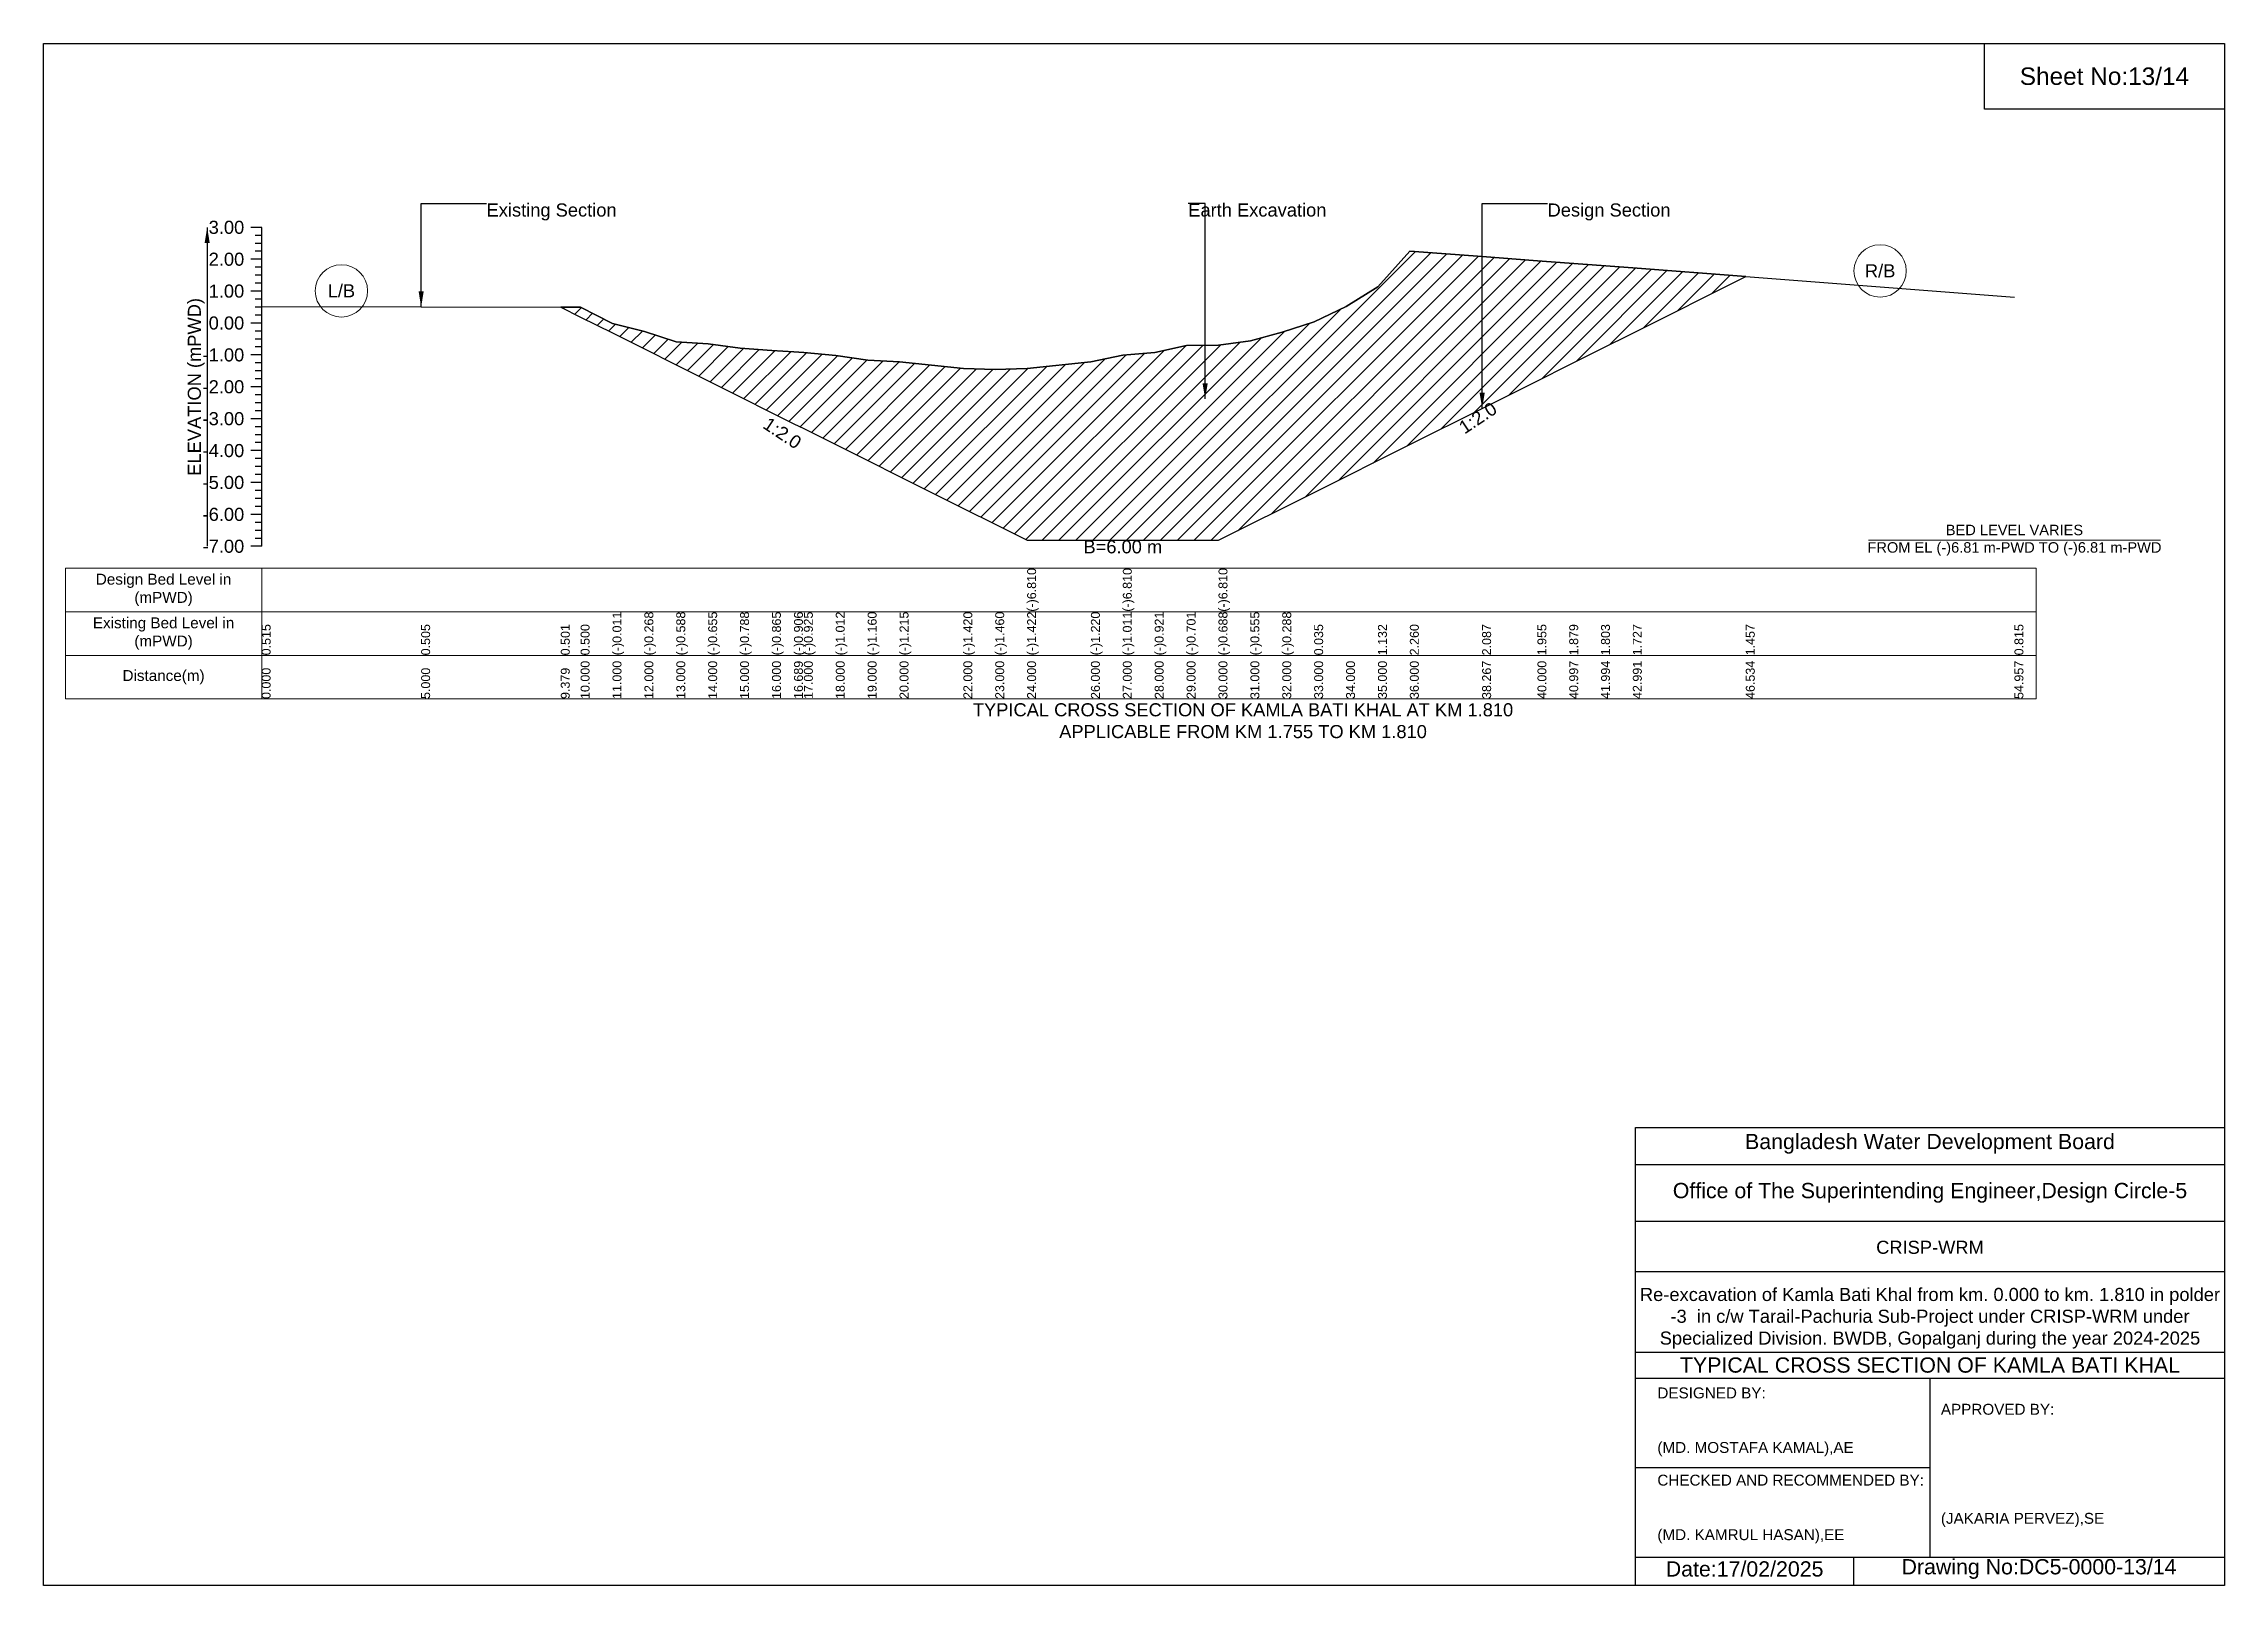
# Model space of a CAD drawing. Header units: inches. Extents: x 91000 to 238000, y -5656 to 51.
# Drawn here: x 220000 to 228000, y -5656 to 0 of the extents above; entities that cross this region are included whole.
import ezdxf

# ---------------------------------------------------------------- set-up
doc = ezdxf.new("R2010")
doc.units = ezdxf.units.IN
doc.header["$LTSCALE"] = 7
doc.header["$MEASUREMENT"] = 0
for name, color, linetype, lineweight in [('Cross section Data Border', 7, 'Continuous', 9), ('Cross Section Labels', 7, 'Continuous', 9), ('Existing_Bed_Level for Xsection', 7, 'Continuous', 25)]:
    doc.layers.add(name, color=color, linetype=linetype, lineweight=lineweight)
doc.styles.get("Standard").update_dxf_attribs({"font": 'arial.ttf'})
doc.dimstyles.get("Standard").update_dxf_attribs({"dimtxt": 0.18, "dimasz": 0.18, "dimexe": 0.18, "dimexo": 0.0625, "dimgap": 0.09, "dimtad": 0, "dimtih": 1, "dimtoh": 1, "dimdec": 4, "dimzin": 0, "dimdsep": 46, "dimtxsty": 'Standard', "dimcen": 0.09, "dimadec": 0, "dimazin": 0, "dimtfac": 1, "dimtdec": 4, "dimtofl": 0, "dimtmove": 0, "dimatfit": 3, "dimfxl": 1, "dimtolj": 1, "dimtzin": 0, "dimarcsym": 0})

msp = doc.modelspace()

# ---------------------------------------------------------------- texts
at = {"attachment_point": 5}
for s, insert, char_height in [('Sheet No:13/14', (227560, -120), 64), ('Bangladesh Water Development Board', (226920, -4036), 56), ('Office of The Superintending Engineer,Design Circle-5', (226920, -4216), 56)]:
    msp.add_mtext(s, dxfattribs=dict(at, insert=insert, char_height=char_height))
for s, insert, char_height, width, attachment_point in [('CRISP-WRM', (226920, -4416), 48, 2240, 5), ('Re-excavation of Kamla Bati Khal from km. 0.000 to km. 1.810 in polder -3  in c/w Tarail-Pachuria Sub-Project under CRISP-WRM under Specialized Division. BWDB, Gopalganj during the year 2024-2025', (226920, -4676), 48, 2160, 5), ('TYPICAL CROSS SECTION OF KAMLA BATI KHAL', (226920, -4848), 56, 2240, 5), ('DESIGNED BY:^J^J^J(MD. MOSTAFA KAMAL),AE', (225920, -5056), 40, 1120, 4), ('APPROVED BY:^J^J^J^J^J^J(JAKARIA PERVEZ),SE', (226960, -5216), 40, 1120, 4), ('CHECKED AND RECOMMENDED BY:^J^J^J(MD. KAMRUL HASAN),EE', (225920, -5376), 40, 1120, 4), ('Date:17/02/2025', (226240, -5596), 56, 1120, 5), ('Drawing No:DC5-0000-13/14', (227320, -5596), 56, 1760, 5)]:
    msp.add_mtext(s, dxfattribs=dict(insert=insert, char_height=char_height, width=width, attachment_point=attachment_point))
at = {"layer": 'Cross section Data Border', "char_height": 40, "width": 640, "attachment_point": 5}
for s, insert in [('Design Bed Level in (mPWD)', (220440, -2004.2)), ('Existing Bed Level in (mPWD)', (220440, -2164.2)), ('Distance(m)', (220440, -2324.2))]:
    msp.add_mtext(s, dxfattribs=dict(at, insert=insert))
at = {"layer": 'Cross Section Labels'}
for s, insert, char_height, attachment_point in [('Existing Section', (221625, -586.4), 48, 1), ('Earth Excavation', (224199, -586.4), 48, 1), ('Design Section', (225517.2, -586.4), 48, 1), ('R/B', (226737.2, -833.8), 48, 5), ('L/B', (221092.5, -907), 48, 5), ('B=6.00 m', (223959, -1822), 48, 2), ('BED LEVEL VARIES ^JFROM EL (-)6.81 m-PWD TO (-)6.81 m-PWD', (227229.9, -1822), 38.4, 5), ('TYPICAL CROSS SECTION OF KAMLA BATI KHAL AT KM 1.810^JAPPLICABLE FROM KM 1.755 TO KM 1.810', (224400, -2484.2), 48, 5)]:
    msp.add_mtext(s, dxfattribs=dict(at, insert=insert, char_height=char_height, attachment_point=attachment_point))
at = {"layer": 'Cross Section Labels', "char_height": 48, "attachment_point": 2}
for insert, rotation in [((225248, -1353), 33.69007), ((222723.4, -1408.9), 326.30993)]:
    msp.add_mtext('1:2.0', dxfattribs=dict(at, insert=insert, rotation=rotation))
at = {"layer": 'Existing_Bed_Level for Xsection', "char_height": 48, "attachment_point": 6}
for s, insert in [('3.00', (220736, -674.2)), ('2.00', (220736, -791.2)), ('1.00', (220736, -908.2)), ('0.00', (220736, -1025.2)), ('-1.00', (220736, -1142.2)), ('-2.00', (220736, -1259.2)), ('-3.00', (220736, -1376.2)), ('-4.00', (220736, -1493.2)), ('-5.00', (220736, -1610.2)), ('-6.00', (220736, -1727.2)), ('-7.00', (220736, -1844.2))]:
    msp.add_mtext(s, dxfattribs=dict(at, insert=insert))
at = {"layer": 'Existing_Bed_Level for Xsection', "rotation": 90}
for s, insert, char_height, attachment_point in [('ELEVATION (mPWD)', (220560, -1259.2), 48, 5), ('(-)6.810', (223608, -2084.2), 32.8, 1), ('(-)6.810', (223959, -2084.2), 32.8, 1), ('(-)6.810', (224310, -2084.2), 32.8, 1), ('0.515', (220800, -2244.2), 32.8, 1), ('0.505', (221385, -2244.2), 32.8, 1), ('0.501', (221897.3, -2244.2), 32.8, 1), ('0.500', (221970, -2244.2), 32.8, 1), ('(-)0.011', (222087, -2244.2), 32.8, 1), ('(-)0.268', (222204, -2244.2), 32.8, 1), ('(-)0.588', (222321, -2244.2), 32.8, 1), ('(-)0.655', (222438, -2244.2), 32.8, 1), ('(-)0.788', (222555, -2244.2), 32.8, 1), ('(-)0.865', (222672, -2244.2), 32.8, 1), ('(-)0.906', (222752.7, -2244.2), 32.8, 1), ('(-)0.925', (222789, -2244.2), 32.8, 1), ('(-)1.012', (222906, -2244.2), 32.8, 1), ('(-)1.160', (223023, -2244.2), 32.8, 1), ('(-)1.215', (223140, -2244.2), 32.8, 1), ('(-)1.420', (223374, -2244.2), 32.8, 1), ('(-)1.460', (223491, -2244.2), 32.8, 1), ('(-)1.422', (223608, -2244.2), 32.8, 1), ('(-)1.220', (223842, -2244.2), 32.8, 1), ('(-)1.011', (223959, -2244.2), 32.8, 1), ('(-)0.921', (224076, -2244.2), 32.8, 1), ('(-)0.701', (224193, -2244.2), 32.8, 1), ('(-)0.688', (224310, -2244.2), 32.8, 1), ('(-)0.555', (224427, -2244.2), 32.8, 1), ('(-)0.288', (224544, -2244.2), 32.8, 1), ('0.035', (224661, -2244.2), 32.8, 1), ('1.132', (224895, -2244.2), 32.8, 1), ('2.260', (225012, -2244.2), 32.8, 1), ('2.087', (225277.2, -2244.2), 32.8, 1), ('1.955', (225480, -2244.2), 32.8, 1), ('1.879', (225596.7, -2244.2), 32.8, 1), ('1.803', (225713.3, -2244.2), 32.8, 1), ('1.727', (225830, -2244.2), 32.8, 1), ('1.457', (226244.4, -2244.2), 32.8, 1), ('0.815', (227229.9, -2244.2), 32.8, 1), ('0.000', (220800, -2404.2), 32.8, 1), ('5.000', (221385, -2404.2), 32.8, 1), ('9.379', (221897.3, -2404.2), 32.8, 1), ('10.000', (221970, -2404.2), 32.8, 1), ('11.000', (222087, -2404.2), 32.8, 1), ('12.000', (222204, -2404.2), 32.8, 1), ('13.000', (222321, -2404.2), 32.8, 1), ('14.000', (222438, -2404.2), 32.8, 1), ('15.000', (222555, -2404.2), 32.8, 1), ('16.000', (222672, -2404.2), 32.8, 1), ('16.689', (222752.7, -2404.2), 32.8, 1), ('17.000', (222789, -2404.2), 32.8, 1), ('18.000', (222906, -2404.2), 32.8, 1), ('19.000', (223023, -2404.2), 32.8, 1), ('20.000', (223140, -2404.2), 32.8, 1), ('22.000', (223374, -2404.2), 32.8, 1), ('23.000', (223491, -2404.2), 32.8, 1), ('24.000', (223608, -2404.2), 32.8, 1), ('26.000', (223842, -2404.2), 32.8, 1), ('27.000', (223959, -2404.2), 32.8, 1), ('28.000', (224076, -2404.2), 32.8, 1), ('29.000', (224193, -2404.2), 32.8, 1), ('30.000', (224310, -2404.2), 32.8, 1), ('31.000', (224427, -2404.2), 32.8, 1), ('32.000', (224544, -2404.2), 32.8, 1), ('33.000', (224661, -2404.2), 32.8, 1), ('34.000', (224778, -2404.2), 32.8, 1), ('35.000', (224895, -2404.2), 32.8, 1), ('36.000', (225012, -2404.2), 32.8, 1), ('38.267', (225277.2, -2404.2), 32.8, 1), ('40.000', (225480, -2404.2), 32.8, 1), ('40.997', (225596.7, -2404.2), 32.8, 1), ('41.994', (225713.3, -2404.2), 32.8, 1), ('42.991', (225830, -2404.2), 32.8, 1), ('46.534', (226244.4, -2404.2), 32.8, 1), ('54.957', (227229.9, -2404.2), 32.8, 1)]:
    msp.add_mtext(s, dxfattribs=dict(at, insert=insert, char_height=char_height, attachment_point=attachment_point))

# ---------------------------------------------------------------- hatches: boundary and pattern name
at = {"layer": 'Existing_Bed_Level for Xsection'}
h = msp.add_hatch(dxfattribs=at)
h.set_pattern_fill('ANSI31', color=256, scale=351, style=0)
h.paths.add_polyline_path([(221897.3, -966.6), (221970, -1003), (222087, -1061.5), (222204, -1120), (222321, -1178.5), (222438, -1237), (222555, -1295.5), (222672, -1354), (222752.7, -1394.3), (222789, -1412.5), (222906, -1471), (223023, -1529.5), (223140, -1588), (223374, -1705), (223491, -1763.5), (223608, -1822), (223842, -1822), (223959, -1822), (224076, -1822), (224193, -1822), (224310, -1822), (224427, -1763.5), (224544, -1705), (224661, -1646.5), (224778, -1588), (224895, -1529.5), (225012, -1471), (225277.2, -1338.3), (225480, -1237), (225596.7, -1178.6), (225713.3, -1120.3), (225830, -1062), (226244.4, -854.7), (225830, -823.1), (225713.3, -814.2), (225596.7, -805.3), (225480, -796.4), (225277.2, -781), (225012, -760.8), (224895, -892.7), (224778, -964.9), (224661, -1021.1), (224544, -1058.9), (224427, -1090.1), (224310, -1105.7), (224193, -1107.2), (224076, -1132.9), (223959, -1143.5), (223842, -1167.9), (223608, -1191.6), (223491, -1196), (223374, -1191.3), (223140, -1167.3), (223023, -1160.9), (222906, -1143.6), (222789, -1133.4), (222752.7, -1131.2), (222672, -1126.4), (222555, -1117.4), (222438, -1101.8), (222321, -1094), (222204, -1056.5), (222087, -1026.5), (221970, -966.7)])

# ---------------------------------------------------------------- linework, layer by layer
for points in [[(220000, 0), (228000, 0), (228000, -5656), (220000, -5656)], [(227120, 0), (228000, 0), (228000, -240), (227120, -240)]]:
    msp.add_lwpolyline(points, close=True)
for points in [[(225840, -5656), (225840, -3976), (228000, -3976)], [(225840, -4112), (228000, -4112)], [(225840, -4320), (228000, -4320)], [(225840, -4504), (228000, -4504)], [(225840, -4800), (228000, -4800)], [(225840, -4896), (228000, -4896)], [(226920, -4896), (226920, -5552)], [(225840, -5224), (226920, -5224)], [(225840, -5552), (228000, -5552)], [(226640, -5552), (226640, -5656)]]:
    msp.add_lwpolyline(points)
at = {"layer": 'Cross section Data Border'}
msp.add_lwpolyline([(220080, -1924.2), (227309.9, -1924.2), (227309.9, -2404.2), (220080, -2404.2)], close=True, dxfattribs=at)
for points in [[(220800, -1924.2), (220800, -2404.2)], [(220080, -2084.2), (227309.9, -2084.2)], [(220080, -2244.2), (227309.9, -2244.2)]]:
    msp.add_lwpolyline(points, dxfattribs=at)
at = {"layer": 'Cross Section Labels'}
msp.add_lwpolyline([(226694.1, -1822), (227765.7, -1822)], dxfattribs=at)
for centre in [(226737.2, -833.8), (221092.5, -907)]:
    msp.add_circle(centre, 96, dxfattribs=at)
at = {"layer": 'Existing_Bed_Level for Xsection'}
for points in [[(220800, -674.2), (220760, -674.2)], [(220800, -703.4), (220776, -703.4)], [(220800, -1844.2), (220800, -1727.2), (220800, -1610.2), (220800, -1493.2), (220800, -1376.2), (220800, -1259.2), (220800, -1142.2), (220800, -1025.2), (220800, -908.2), (220800, -791.2), (220800, -674.2)], [(220800, -791.2), (220760, -791.2)], [(220800, -732.7), (220776, -732.7)], [(220800, -761.9), (220776, -761.9)], [(220800, -964.9), (221385, -966.1), (221897.3, -966.6), (221970, -966.7), (222087, -1026.5), (222204, -1056.5), (222321, -1094), (222438, -1101.8), (222555, -1117.4), (222672, -1126.4), (222752.7, -1131.2), (222789, -1133.4), (222906, -1143.6), (223023, -1160.9), (223140, -1167.3), (223374, -1191.3), (223491, -1196), (223608, -1191.6), (223608, -1191.6), (223842, -1167.9), (223959, -1143.5), (223959, -1143.5), (224076, -1132.9), (224193, -1107.2), (224310, -1105.7), (224310, -1105.7), (224427, -1090.1), (224544, -1058.9), (224661, -1021.1), (224778, -964.9), (224895, -892.7), (225012, -760.8), (225277.2, -781), (225480, -796.4), (225596.7, -805.3), (225713.3, -814.2), (225830, -823.1), (226244.4, -854.7), (227229.9, -929.9)], [(220800, -820.4), (220776, -820.4)], [(220800, -849.7), (220776, -849.7)], [(220800, -878.9), (220776, -878.9)], [(220800, -908.2), (220760, -908.2)], [(220800, -937.4), (220776, -937.4)], [(220800, -1025.2), (220760, -1025.2)], [(220800, -966.7), (220776, -966.7)], [(220800, -995.9), (220776, -995.9)], [(220800, -1054.4), (220776, -1054.4)], [(220800, -1083.7), (220776, -1083.7)], [(220800, -1112.9), (220776, -1112.9)], [(220800, -1142.2), (220760, -1142.2)], [(220800, -1171.4), (220776, -1171.4)], [(220800, -1259.2), (220760, -1259.2)], [(220800, -1200.7), (220776, -1200.7)], [(220800, -1229.9), (220776, -1229.9)], [(220800, -1288.4), (220776, -1288.4)], [(220800, -1317.7), (220776, -1317.7)], [(220800, -1346.9), (220776, -1346.9)], [(220800, -1376.2), (220760, -1376.2)], [(220800, -1405.4), (220776, -1405.4)], [(220800, -1434.7), (220776, -1434.7)], [(220800, -1493.2), (220760, -1493.2)], [(220800, -1463.9), (220776, -1463.9)], [(220800, -1522.4), (220776, -1522.4)], [(220800, -1551.7), (220776, -1551.7)], [(220800, -1580.9), (220776, -1580.9)], [(220800, -1610.2), (220760, -1610.2)], [(220800, -1639.4), (220776, -1639.4)], [(220800, -1668.7), (220776, -1668.7)], [(220800, -1727.2), (220760, -1727.2)], [(220800, -1697.9), (220776, -1697.9)], [(220800, -1756.4), (220776, -1756.4)], [(220800, -1785.7), (220776, -1785.7)], [(220800, -1814.9), (220776, -1814.9)], [(220800, -1844.2), (220760, -1844.2)]]:
    msp.add_lwpolyline(points, dxfattribs=at)
msp.add_lwpolyline([(221897.3, -966.6), (221970, -1003), (222087, -1061.5), (222204, -1120), (222321, -1178.5), (222438, -1237), (222555, -1295.5), (222672, -1354), (222752.7, -1394.3), (222789, -1412.5), (222906, -1471), (223023, -1529.5), (223140, -1588), (223374, -1705), (223491, -1763.5), (223608, -1822), (223608, -1822), (223842, -1822), (223959, -1822), (223959, -1822), (224076, -1822), (224193, -1822), (224310, -1822), (224310, -1822), (224427, -1763.5), (224544, -1705), (224661, -1646.5), (224778, -1588), (224895, -1529.5), (225012, -1471), (225277.2, -1338.3), (225480, -1237), (225596.7, -1178.6), (225713.3, -1120.3), (225830, -1062), (226244.4, -854.7), (225830, -823.1), (225713.3, -814.2), (225596.7, -805.3), (225480, -796.4), (225277.2, -781), (225012, -760.8), (224895, -892.7), (224778, -964.9), (224661, -1021.1), (224544, -1058.9), (224427, -1090.1), (224310, -1105.7), (224310, -1105.7), (224193, -1107.2), (224076, -1132.9), (223959, -1143.5), (223959, -1143.5), (223842, -1167.9), (223608, -1191.6), (223608, -1191.6), (223491, -1196), (223374, -1191.3), (223140, -1167.3), (223023, -1160.9), (222906, -1143.6), (222789, -1133.4), (222752.7, -1131.2), (222672, -1126.4), (222555, -1117.4), (222438, -1101.8), (222321, -1094), (222204, -1056.5), (222087, -1026.5), (221970, -966.7)], close=True, dxfattribs=at)

msp.set_redraw_order([(e.dxf.handle, doc.entitydb.next_handle()) for e in msp.query("TEXT MTEXT ATTDEF DIMENSION ARC_DIMENSION")])  # texts and dimensions are drawn at this point

# ---------------------------------------------------------------- leaders
at = {"layer": 'Cross Section Labels', "annotation_type": 0, "has_hookline": 1, "hookline_direction": 0}
for points, text_width in [([(221385, -966.1), (221385, -586.4), (221624.9, -586.4)], 467.2), ([(224261, -1303.5), (224261, -586.4), (224198.9, -586.4)], 497), ([(225277.2, -1338.3), (225277.2, -586.4), (225517.1, -586.4)], 441.2)]:
    msp.add_leader(points, dimstyle='Standard', override={"dimasz": 57.6}, dxfattribs=dict(at, text_width=text_width))
at = {"layer": 'Existing_Bed_Level for Xsection'}
msp.add_leader([(220600, -674.2), (220600, -1844.2)], dimstyle='Standard', override={"dimasz": 57.6}, dxfattribs=at)

doc.saveas('drawing.dxf')
